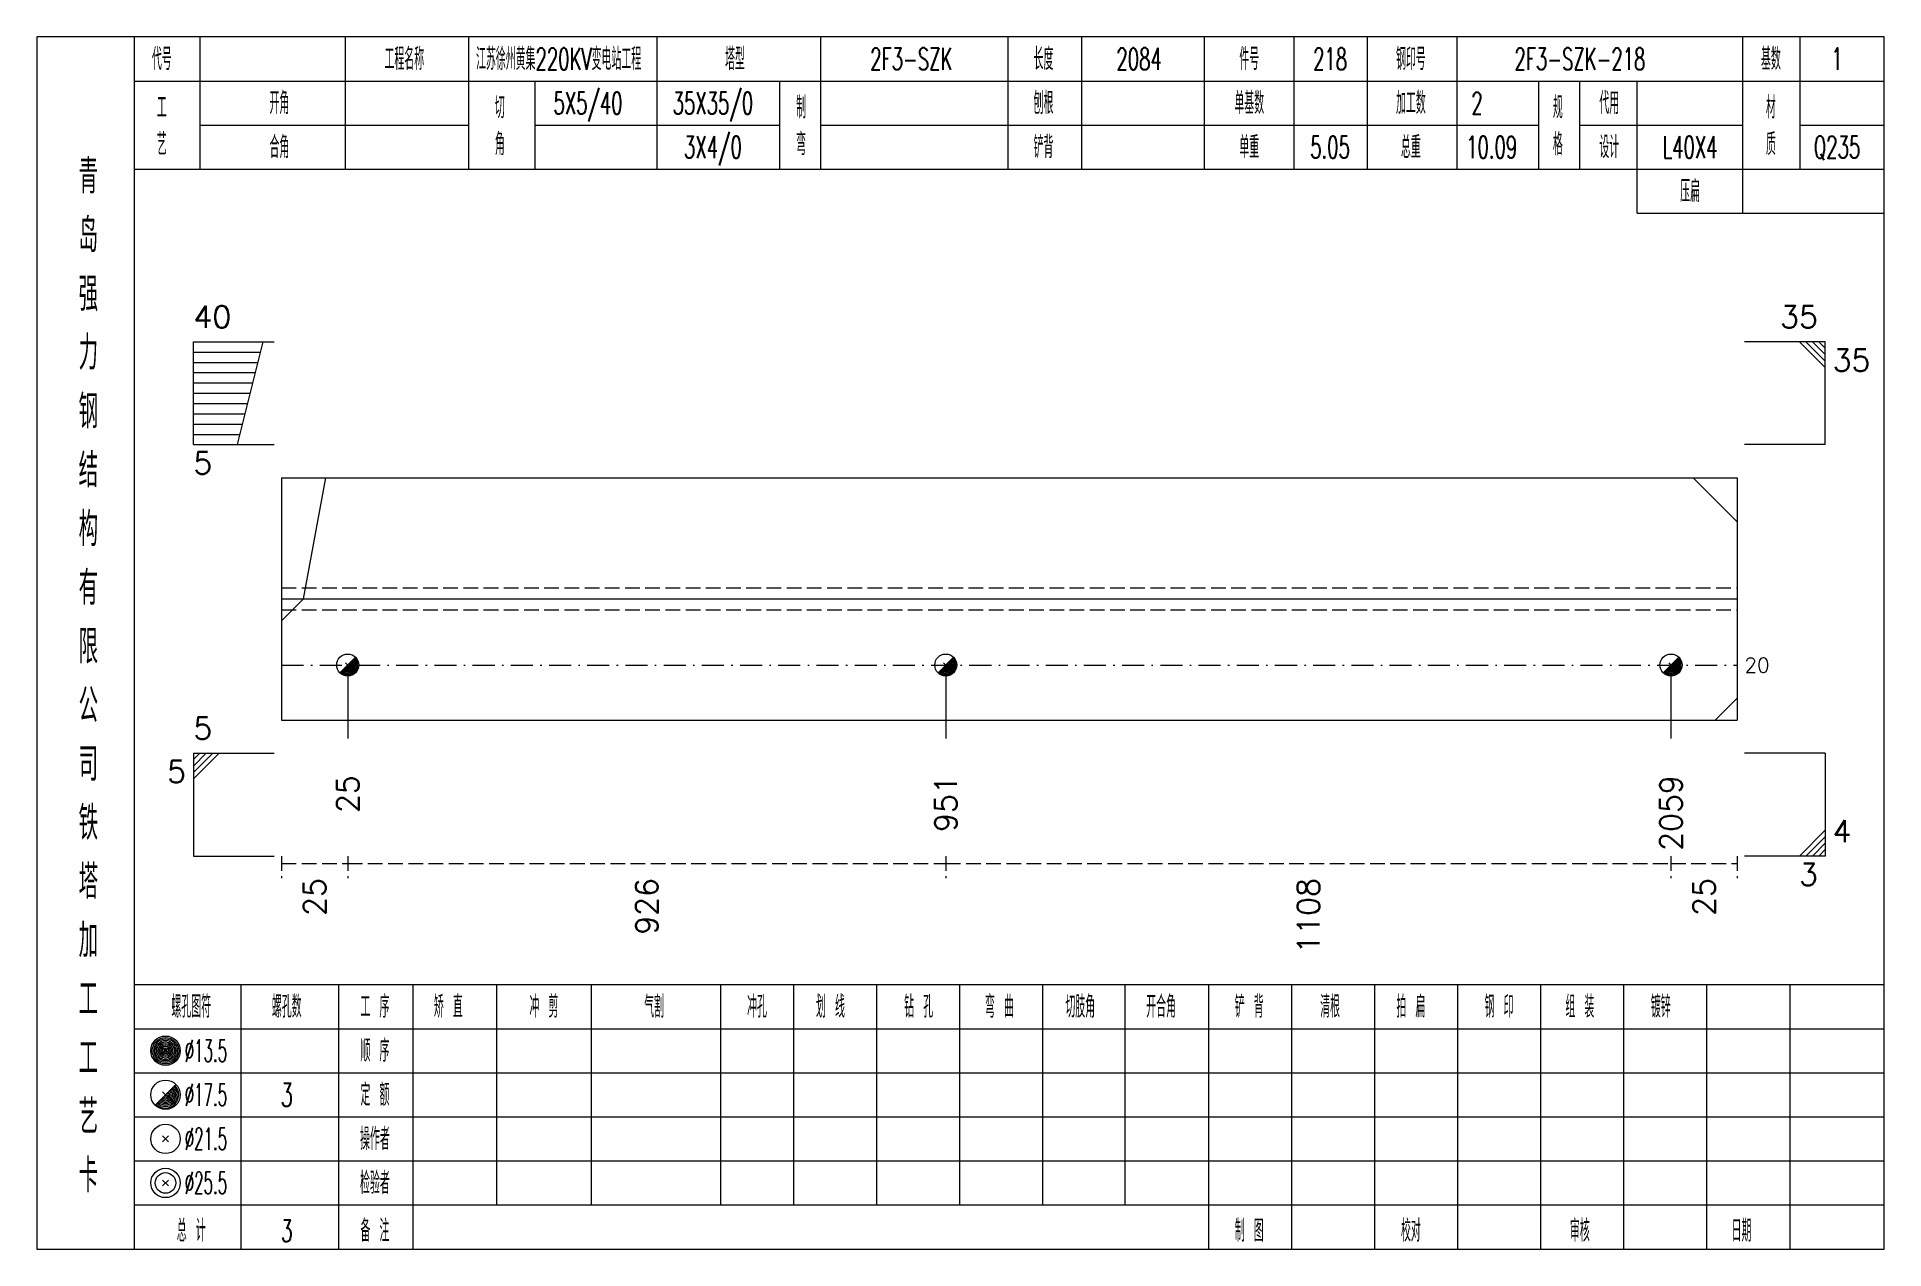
# Model space of a CAD drawing. Extents: x 0 to 4623, y -1159 to 4890.
# Drawn here: x 3736.8 to 3988.2, y 3600 to 3765 of the extents above; entities that cross this region are included whole.
import ezdxf
from ezdxf.enums import TextEntityAlignment as Align

# ---------------------------------------------------------------- set-up
doc = ezdxf.new("R2010")
doc.units = 0
doc.header["$MEASUREMENT"] = 0
doc.linetypes.add('一点画线', pattern=[5.2, 3, -1, 0.2, -1])
doc.linetypes.add('虚线', pattern=[2.75, 2, -0.75])
doc.layers.get('0').update_dxf_attribs({"linetype": 'CONTINUOUS', "lineweight": 25})
for name, color, linetype, lineweight in [('1', 7, 'CONTINUOUS', 25), ('4', 7, 'CONTINUOUS', 25), ('5', 7, 'CONTINUOUS', 25)]:
    doc.layers.add(name, color=color, linetype=linetype, lineweight=lineweight)
doc.styles.get("Standard").update_dxf_attribs({"font": 'simplex.shx', "width": 0.7, "height": 3, "bigfont": 'gbhzfs.shx'})

msp = doc.modelspace()

# ---------------------------------------------------------------- texts
at = {"color": 7, "linetype": 'Continuous', "lineweight": 13}
for s, p in [('40', (3758.1, 3724.5)), ('5', (3758.1, 3668.5)), ('4', (3981.2, 3654.5))]:
    msp.add_text(s, height=3, dxfattribs=at).set_placement(p, align=Align.BOTTOM_LEFT)
msp.add_text('35', height=3, dxfattribs=at).set_placement((3979.2, 3724.5), align=Align.BOTTOM_RIGHT)
for s, p in [('35', (3981.2, 3722.5)), ('5', (3758.1, 3708.5))]:
    msp.add_text(s, height=3, dxfattribs=at).set_placement(p, align=Align.TOP_LEFT)
msp.add_text('20', height=2, dxfattribs=at).set_placement((3969.2, 3679.5), align=Align.MIDDLE_LEFT)
for s, p in [('5', (3757.1, 3666.5)), ('3', (3979.2, 3652.5))]:
    msp.add_text(s, height=3, dxfattribs=at).set_placement(p, align=Align.TOP_RIGHT)
at = {"color": 8, "linetype": 'Continuous', "lineweight": 9}
for s, p in [('25', (3774.6, 3650.5)), ('926', (3819.8, 3650.5)), ('1108', (3909.85, 3650.5)), ('25', (3963.7, 3650.5))]:
    msp.add_text(s, height=3, rotation=90, dxfattribs=at).set_placement(p, align=Align.MIDDLE_RIGHT)
at = {"layer": '1', "color": 7, "linetype": 'Continuous', "lineweight": 13}
for s, p in [('25', (3779.1, 3664.5)), ('951', (3860.5, 3664.5)), ('2059', (3959.2, 3664.5))]:
    msp.add_text(s, height=3, rotation=90, dxfattribs=at).set_placement(p, align=Align.MIDDLE_RIGHT)
at = {"layer": '4', "color": 1, "linetype": 'Continuous', "lineweight": 13}
for s, height, width, p in [('代号', 3, 0.6, (3753.8, 3762)), ('工程名称', 3, 0.6, (3786.8, 3762)), ('江苏徐州黄集220KV变电站工程', 3, 0.6, (3807.8, 3762)), ('塔型', 3, 0.6, (3831.8, 3762)), ('2F3-SZK', 3, 0.6, (3855.8, 3762)), ('长度', 3, 0.6, (3873.8, 3762)), ('2084', 3, 0.6, (3886.8, 3762)), ('件号', 3, 0.6, (3901.8, 3762)), ('218', 3, 0.6, (3912.8, 3762)), ('钢印号', 3, 0.6, (3923.8, 3762)), ('2F3-SZK-218', 3, 0.6, (3946.8, 3762)), ('基数', 3, 0.6, (3972.8, 3762)), ('1', 3, 0.6, (3981.8, 3762)), ('工', 3, 0.6, (3753.8, 3755.4)), ('开角', 3, 0.6, (3769.8, 3756)), ('切', 3, 0.6, (3799.8, 3755.4)), ('5X5/40', 3, 0.6, (3811.8, 3756)), ('35X35/0', 3, 0.6, (3828.8, 3756)), ('制', 3, 0.6, (3840.8, 3755.4)), ('刨根', 3, 0.6, (3873.8, 3756)), ('单基数', 3, 0.6, (3901.8, 3756)), ('加工数', 3, 0.6, (3923.8, 3756)), ('2', 3, 0.6, (3932.8, 3756)), ('规', 3, 0.6, (3943.8, 3755.4)), ('代用', 3, 0.6, (3950.8, 3756)), ('材', 3, 0.6, (3972.8, 3755.4)), ('艺', 3, 0.6, (3753.8, 3750.4)), ('合角', 3, 0.6, (3769.8, 3750)), ('角', 3, 0.6, (3799.8, 3750.4)), ('3X4/0', 3, 0.6, (3828.8, 3750)), ('弯', 3, 0.6, (3840.8, 3750.4)), ('铲背', 3, 0.6, (3873.8, 3750)), ('单重', 3, 0.6, (3901.8, 3750)), ('5.05', 3, 0.6, (3912.8, 3750)), ('总重', 3, 0.6, (3923.8, 3750)), ('10.09', 3, 0.6, (3934.8, 3750)), ('格', 3, 0.6, (3943.8, 3750.4)), ('设计', 3, 0.6, (3950.8, 3750)), ('L40X4', 3, 0.6, (3961.8, 3750)), ('质', 3, 0.6, (3972.8, 3750.4)), ('Q235', 3, 0.6, (3981.8, 3750)), ('青', 4.6, 0.8, (3743.8, 3746)), ('压扁', 3, 0.6, (3961.8, 3744)), ('岛', 4.6, 0.8, (3743.8, 3738)), ('强', 4.6, 0.8, (3743.8, 3730)), ('力', 4.6, 0.8, (3743.8, 3722)), ('钢', 4.6, 0.8, (3743.8, 3714)), ('结', 4.6, 0.8, (3743.8, 3706)), ('构', 4.6, 0.8, (3743.8, 3698)), ('有', 4.6, 0.8, (3743.8, 3690)), ('限', 4.6, 0.8, (3743.8, 3682)), ('公', 4.6, 0.8, (3743.8, 3674)), ('司', 4.6, 0.8, (3743.8, 3666)), ('铁', 4.6, 0.8, (3743.8, 3658)), ('塔', 4.6, 0.8, (3743.8, 3650)), ('加', 4.6, 0.8, (3743.8, 3642)), ('工', 4.6, 0.8, (3743.8, 3634)), ('螺孔图符', 3, 0.6, (3757.8, 3633)), ('螺孔数', 3, 0.6, (3770.8, 3633)), ('工 序', 3, 0.6, (3782.8, 3633)), ('矫 直', 3, 0.6, (3792.8, 3633)), ('冲 剪', 3, 0.6, (3805.8, 3633)), ('气割', 3, 0.6, (3820.8, 3633)), ('冲孔', 3, 0.6, (3834.8, 3633)), ('划 线', 3, 0.6, (3844.8, 3633)), ('钻 孔', 3, 0.6, (3856.8, 3633)), ('弯 曲', 3, 0.6, (3867.8, 3633)), ('切肢角', 3, 0.6, (3878.8, 3633)), ('开合角', 3, 0.6, (3889.8, 3633)), ('铲 背', 3, 0.6, (3901.8, 3633)), ('清根', 3, 0.6, (3912.8, 3633)), ('拍 扁', 3, 0.6, (3923.8, 3633)), ('钢 印', 3, 0.6, (3935.8, 3633)), ('组 装', 3, 0.6, (3946.8, 3633)), ('镀锌', 3, 0.6, (3957.8, 3633)), ('工', 4.6, 0.8, (3743.8, 3626)), ('%%C13.5', 3, 0.5, (3759.8, 3627)), ('顺 序', 3, 0.6, (3782.8, 3627)), ('定 额', 3, 0.6, (3782.8, 3621)), ('艺', 4.6, 0.8, (3743.8, 3618)), ('%%C17.5', 3, 0.5, (3759.8, 3621)), ('3', 3.2, 0.6, (3770.8, 3621)), ('%%C21.5', 3, 0.5, (3759.8, 3615)), ('操作者', 3, 0.6, (3782.8, 3615)), ('卡', 4.6, 0.8, (3743.8, 3610)), ('%%C25.5', 3, 0.5, (3759.8, 3609)), ('检验者', 3, 0.6, (3782.8, 3609)), ('总 计', 3, 0.6, (3757.8, 3602.5)), ('3', 3, 0.6, (3770.8, 3602.5)), ('备 注', 3, 0.6, (3782.8, 3602.5)), ('制 图', 3, 0.6, (3901.8, 3602.5)), ('校对', 3, 0.6, (3923.8, 3602.5)), ('审核', 3, 0.6, (3946.8, 3602.5)), ('日期', 3, 0.6, (3968.8, 3602.5))]:
    msp.add_text(s, height=height, dxfattribs=dict(at, width=width)).set_placement(p, align=Align.MIDDLE_CENTER)

# ---------------------------------------------------------------- blocks, each defined once
blk = doc.blocks.new('孔17.5')
at = {"layer": '5', "color": 7, "linetype": 'Continuous', "lineweight": 13}
for p, q in [((-0.707, -0.707), (0.707, 0.707)), ((-0.2, 0.2), (0.2, -0.2))]:
    blk.add_line(p, q, dxfattribs=at)
blk.add_circle((0, 0), 1, dxfattribs=at)
for radius in [0.9, 0.8, 0.7, 0.6, 0.5, 0.4, 0.3, 0.2, 0.1]:
    blk.add_arc((0, 0), radius, 225, 45, dxfattribs=at)

# ---------------------------------------------------------------- linework, layer by layer
at = {"color": 7, "linetype": 'Continuous', "lineweight": 13}
for p, q in [((3758.1, 3723.5), (3769.1, 3723.5)), ((3758.1, 3709.5), (3758.1, 3723.5)), ((3764.1, 3709.5), (3767.6, 3723.5)), ((3980.2, 3723.5), (3969.2, 3723.5)), ((3976.7, 3723.5), (3980.2, 3720)), ((3977.575, 3723.5), (3980.2, 3720.875)), ((3978.45, 3723.5), (3980.2, 3721.75)), ((3979.325, 3723.5), (3980.2, 3722.625)), ((3980.2, 3709.5), (3980.2, 3723.5)), ((3758.1, 3722.1), (3767.25, 3722.1)), ((3758.1, 3720.7), (3766.9, 3720.7)), ((3758.1, 3719.3), (3766.55, 3719.3)), ((3758.1, 3717.9), (3766.2, 3717.9)), ((3758.1, 3716.5), (3765.85, 3716.5)), ((3758.1, 3715.1), (3765.5, 3715.1)), ((3758.1, 3713.7), (3765.15, 3713.7)), ((3758.1, 3712.3), (3764.8, 3712.3)), ((3758.1, 3710.9), (3764.45, 3710.9)), ((3758.1, 3709.5), (3769.1, 3709.5)), ((3980.2, 3709.5), (3969.2, 3709.5)), ((3773.1, 3688.5), (3776.1, 3705)), ((3968.2, 3699), (3962.2, 3705)), ((3770.1, 3685.5), (3773.1, 3688.5)), ((3779.1, 3679.5), (3779.1, 3669.5)), ((3860.5, 3679.5), (3860.5, 3669.5)), ((3959.2, 3679.5), (3959.2, 3669.5)), ((3968.2, 3675), (3965.2, 3672)), ((3758.1, 3667.5), (3769.1, 3667.5)), ((3758.1, 3667.5), (3758.1, 3653.5)), ((3758.975, 3667.5), (3758.1, 3666.625)), ((3759.85, 3667.5), (3758.1, 3665.75)), ((3760.725, 3667.5), (3758.1, 3664.875)), ((3761.6, 3667.5), (3758.1, 3664)), ((3980.2, 3667.5), (3969.2, 3667.5)), ((3980.2, 3667.5), (3980.2, 3653.5)), ((3976.7, 3653.5), (3980.2, 3657)), ((3977.575, 3653.5), (3980.2, 3656.125)), ((3758.1, 3653.5), (3769.1, 3653.5)), ((3980.2, 3653.5), (3969.2, 3653.5)), ((3978.45, 3653.5), (3980.2, 3655.25)), ((3979.325, 3653.5), (3980.2, 3654.375))]:
    msp.add_line(p, q, dxfattribs=at)
at = {"color": 7, "linetype": 'Continuous', "lineweight": 18}
for p, q in [((3770.1, 3705), (3770.1, 3672)), ((3770.1, 3705), (3968.2, 3705)), ((3968.2, 3705), (3968.2, 3672)), ((3770.1, 3688.5), (3968.2, 3688.5))]:
    msp.add_line(p, q, dxfattribs=at)
at = {"color": 1, "linetype": '虚线', "lineweight": 18}
for p, q in [((3770.1, 3690), (3968.2, 3690)), ((3770.1, 3687), (3968.2, 3687))]:
    msp.add_line(p, q, dxfattribs=at)
at = {"color": 3, "linetype": '一点画线', "lineweight": 13}
msp.add_line((3770.1, 3679.5), (3968.2, 3679.5), dxfattribs=at)
at = {"color": 8, "linetype": '虚线', "lineweight": 9}
for p, q in [((3770.1, 3653.5), (3770.1, 3650.5)), ((3779.1, 3653.5), (3779.1, 3650.5)), ((3779.1, 3653.5), (3779.1, 3650.5)), ((3860.5, 3653.5), (3860.5, 3650.5)), ((3860.5, 3653.5), (3860.5, 3650.5)), ((3959.2, 3653.5), (3959.2, 3650.5)), ((3959.2, 3653.5), (3959.2, 3650.5)), ((3968.2, 3653.5), (3968.2, 3650.5)), ((3770.1, 3652.5), (3779.1, 3652.5)), ((3779.1, 3652.5), (3860.5, 3652.5)), ((3860.5, 3652.5), (3959.2, 3652.5)), ((3959.2, 3652.5), (3968.2, 3652.5))]:
    msp.add_line(p, q, dxfattribs=at)
at = {"layer": '1', "color": 7, "linetype": 'Continuous', "lineweight": 18}
msp.add_line((3770.1, 3672), (3968.2, 3672), dxfattribs=at)
at = {"layer": '4', "color": 1, "linetype": 'Continuous', "lineweight": 18}
for p, q in [((3750.1, 3600), (3750.1, 3765)), ((3759, 3747), (3759, 3765)), ((3778.8, 3747), (3778.8, 3765)), ((3795.6, 3747), (3795.6, 3765)), ((3821.2, 3747), (3821.2, 3765)), ((3843.5, 3747), (3843.5, 3765)), ((3869, 3747), (3869, 3765)), ((3879, 3747), (3879, 3765)), ((3895.7, 3747), (3895.7, 3765)), ((3907.9, 3747), (3907.9, 3765)), ((3917.9, 3747), (3917.9, 3765)), ((3930.1, 3747), (3930.1, 3765)), ((3969, 3741), (3969, 3765)), ((3976.8, 3747), (3976.8, 3765)), ((3750.1, 3759), (3988.2, 3759)), ((3804.6, 3747), (3804.6, 3759)), ((3837.9, 3747), (3837.9, 3759)), ((3941.2, 3747), (3941.2, 3759)), ((3946.8, 3747), (3946.8, 3759)), ((3954.6, 3741), (3954.6, 3759)), ((3759, 3753), (3795.6, 3753)), ((3804.6, 3753), (3837.9, 3753)), ((3843.5, 3753), (3941.2, 3753)), ((3946.8, 3753), (3969, 3753)), ((3976.8, 3753), (3988.2, 3753)), ((3750.1, 3747), (3988.2, 3747)), ((3954.6, 3741), (3988.2, 3741)), ((3750.1, 3636), (3988.2, 3636)), ((3764.6, 3600), (3764.6, 3636)), ((3777.9, 3600), (3777.9, 3636)), ((3788, 3600), (3788, 3636)), ((3799.4, 3606), (3799.4, 3636)), ((3812.3, 3606), (3812.3, 3636)), ((3829.9, 3606), (3829.9, 3636)), ((3839.8, 3606), (3839.8, 3636)), ((3851.1, 3606), (3851.1, 3636)), ((3862.4, 3606), (3862.4, 3636)), ((3873.7, 3606), (3873.7, 3636)), ((3884.9, 3606), (3884.9, 3636)), ((3896.3, 3606), (3896.3, 3636)), ((3907.6, 3606), (3907.6, 3636)), ((3918.9, 3606), (3918.9, 3636)), ((3930.2, 3606), (3930.2, 3636)), ((3941.5, 3606), (3941.5, 3636)), ((3952.8, 3606), (3952.8, 3636)), ((3964.1, 3606), (3964.1, 3636)), ((3975.4, 3606), (3975.4, 3636)), ((3750.1, 3630), (3988.2, 3630)), ((3750.1, 3624), (3988.2, 3624)), ((3750.1, 3618), (3988.2, 3618)), ((3750.1, 3612), (3988.2, 3612)), ((3750.1, 3606), (3988.2, 3606)), ((3896.3, 3600), (3896.3, 3606)), ((3907.6, 3600), (3907.6, 3606)), ((3918.9, 3600), (3918.9, 3606)), ((3930.2, 3600), (3930.2, 3606)), ((3941.5, 3600), (3941.5, 3606)), ((3952.8, 3600), (3952.8, 3606)), ((3964.1, 3600), (3964.1, 3606)), ((3975.4, 3600), (3975.4, 3606))]:
    msp.add_line(p, q, dxfattribs=at)
at = {"layer": '4', "color": 7, "linetype": 'Continuous', "lineweight": 13}
for p, q in [((3754.1, 3626.8), (3754.5, 3627.2)), ((3754.5, 3626.8), (3754.1, 3627.2)), ((3752.886, 3619.586), (3755.714, 3622.414)), ((3753.9, 3621.4), (3754.7, 3620.6)), ((3753.9, 3614.6), (3754.7, 3615.4)), ((3753.9, 3615.4), (3754.7, 3614.6)), ((3753.9, 3608.6), (3754.7, 3609.4)), ((3753.9, 3609.4), (3754.7, 3608.6))]:
    msp.add_line(p, q, dxfattribs=at)
at = {"layer": '4', "color": 1, "linetype": 'Continuous', "lineweight": 18}
msp.add_lwpolyline([(3736.8, 3765), (3736.8, 3600), (3988.2, 3600), (3988.2, 3765)], close=True, dxfattribs=at)
at = {"layer": '4', "color": 7, "linetype": 'Continuous', "lineweight": 13}
for centre, radius in [((3754.3, 3627), 2), ((3754.3, 3627), 1.8), ((3754.3, 3627), 1.6), ((3754.3, 3627), 1.4), ((3754.3, 3627), 1.2), ((3754.3, 3627), 1), ((3754.3, 3627), 0.8), ((3754.3, 3627), 0.6), ((3754.3, 3627), 0.4), ((3754.3, 3627), 0.2), ((3754.3, 3621), 2), ((3754.3, 3615), 2), ((3754.3, 3609), 2), ((3754.3, 3609), 1.4)]:
    msp.add_circle(centre, radius, dxfattribs=at)
for radius in [1.8, 1.6, 1.4, 1.2, 1, 0.8, 0.6, 0.4, 0.2]:
    msp.add_arc((3754.3, 3621), radius, 225, 45, dxfattribs=at)

# ---------------------------------------------------------------- block references
at = {"layer": '1', "color": 7, "linetype": 'Continuous', "lineweight": 13, "xscale": 1.5, "yscale": 1.5, "zscale": 1.5}
for p in [(3779.1, 3679.5), (3860.5, 3679.5), (3959.2, 3679.5)]:
    msp.add_blockref('孔17.5', p, dxfattribs=at)

msp.set_redraw_order([(e.dxf.handle, doc.entitydb.next_handle()) for e in msp.query("TEXT MTEXT ATTDEF DIMENSION ARC_DIMENSION")])  # texts and dimensions are drawn at this point

doc.saveas('drawing.dxf')
